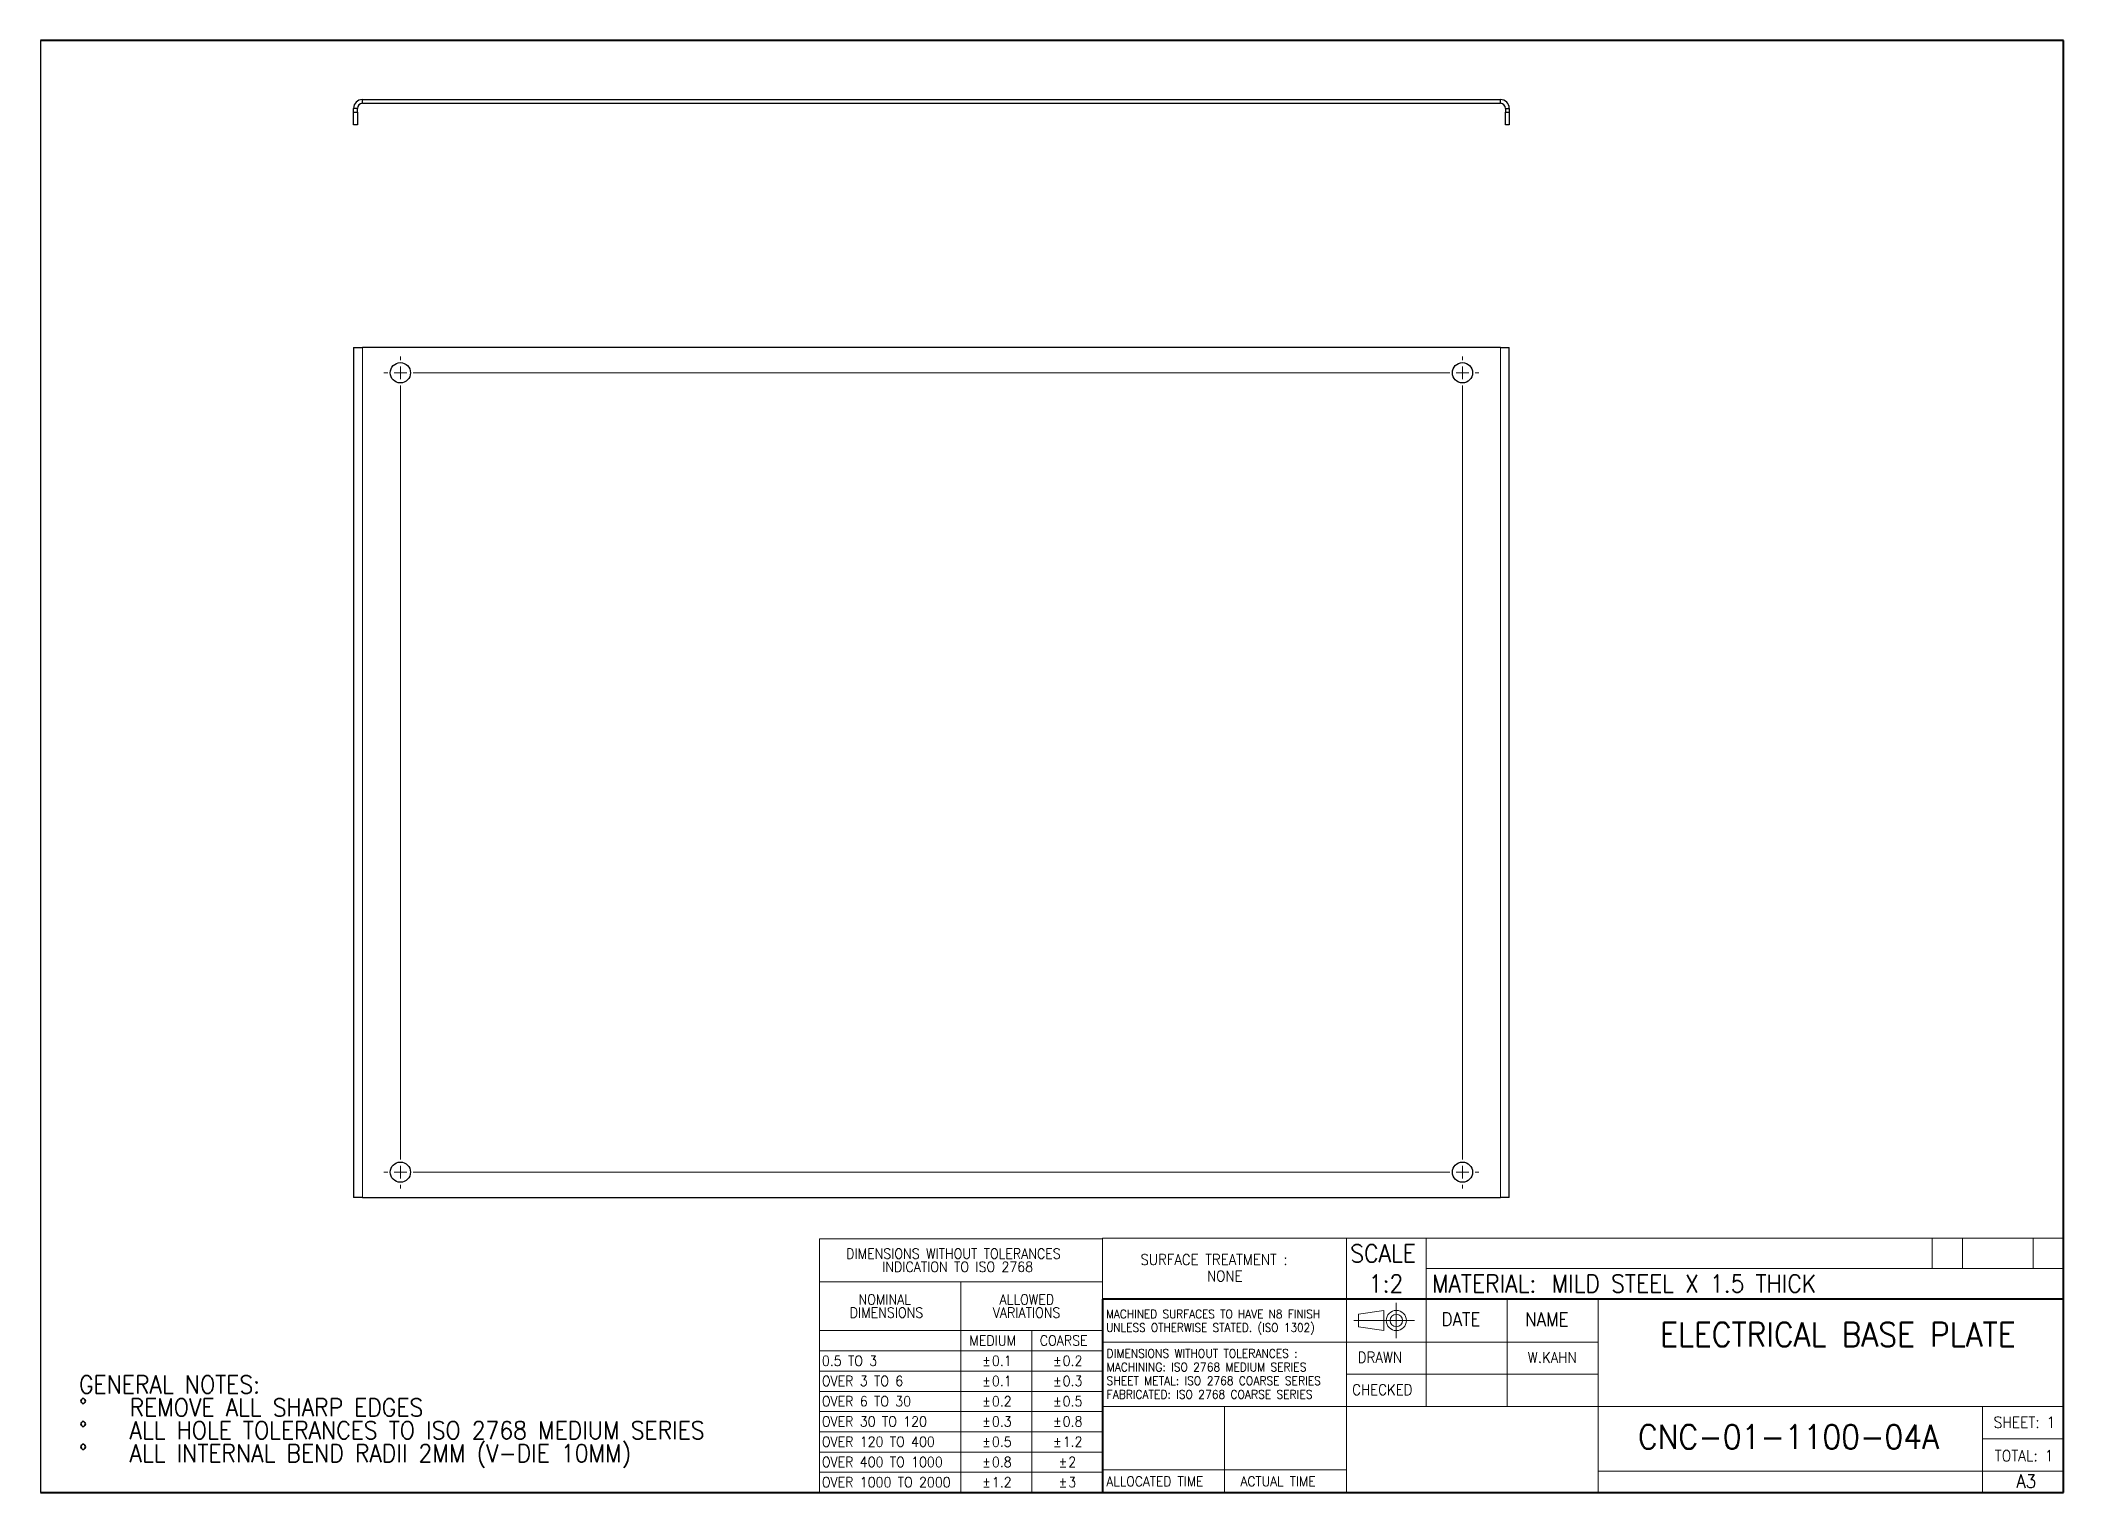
# Model space of a CAD drawing. Header units: millimetres. Extents: x 15 to 1014, y -55 to 292.
# Drawn here: x 15 to 415, y 5 to 292 of the extents above; entities that cross this region are included whole.
import ezdxf

# ---------------------------------------------------------------- set-up
doc = ezdxf.new("R2010")
doc.units = ezdxf.units.MM
doc.linetypes.add('CENTERX2', pattern=[101.6, 63.5, -12.7, 12.7, -12.7])
doc.layers.get('0').update_dxf_attribs({"linetype": 'CONTINUOUS', "true_color": 0xffffff})
doc.styles.add('textstyle0', font='')
doc.styles.add('textstyle1', font='')
doc.styles.add('textstyle10', font='')
doc.styles.add('textstyle11', font='')
doc.styles.add('textstyle12', font='')
doc.styles.add('textstyle13', font='')
doc.styles.add('textstyle14', font='')
doc.styles.add('textstyle15', font='')
doc.styles.add('textstyle16', font='')
doc.styles.add('textstyle17', font='')
doc.styles.add('textstyle18', font='')
doc.styles.add('textstyle19', font='')
doc.styles.add('textstyle2', font='')
doc.styles.add('textstyle20', font='')
doc.styles.add('textstyle21', font='')
doc.styles.add('textstyle22', font='')
doc.styles.add('textstyle23', font='')
doc.styles.add('textstyle24', font='')
doc.styles.add('textstyle25', font='')
doc.styles.add('textstyle26', font='')
doc.styles.add('textstyle27', font='')
doc.styles.add('textstyle28', font='')
doc.styles.add('textstyle29', font='')
doc.styles.add('textstyle3', font='')
doc.styles.add('textstyle30', font='')
doc.styles.add('textstyle31', font='')
doc.styles.add('textstyle32', font='')
doc.styles.add('textstyle33', font='')
doc.styles.add('textstyle34', font='')
doc.styles.add('textstyle35', font='')
doc.styles.add('textstyle36', font='')
doc.styles.add('textstyle37', font='')
doc.styles.add('textstyle38', font='')
doc.styles.add('textstyle39', font='')
doc.styles.add('textstyle4', font='')
doc.styles.add('textstyle40', font='')
doc.styles.add('textstyle41', font='')
doc.styles.add('textstyle42', font='')
doc.styles.add('textstyle43', font='')
doc.styles.add('textstyle44', font='')
doc.styles.add('textstyle45', font='')
doc.styles.add('textstyle46', font='')
doc.styles.add('textstyle47', font='')
doc.styles.add('textstyle48', font='')
doc.styles.add('textstyle49', font='')
doc.styles.add('textstyle5', font='')
doc.styles.add('textstyle50', font='')
doc.styles.add('textstyle51', font='')
doc.styles.add('textstyle52', font='')
doc.styles.add('textstyle53', font='')
doc.styles.add('textstyle54', font='')
doc.styles.add('textstyle55', font='')
doc.styles.add('textstyle6', font='')
doc.styles.add('textstyle67', font='')
doc.styles.add('textstyle68', font='')
doc.styles.add('textstyle69', font='')
doc.styles.add('textstyle7', font='')
doc.styles.add('textstyle70', font='')
doc.styles.add('textstyle71', font='')
doc.styles.add('textstyle72', font='')
doc.styles.add('textstyle73', font='')
doc.styles.add('textstyle74', font='')
doc.styles.add('textstyle75', font='')
doc.styles.add('textstyle76', font='')
doc.styles.add('textstyle77', font='')
doc.styles.add('textstyle78', font='')
doc.styles.add('textstyle79', font='')
doc.styles.add('textstyle8', font='')
doc.styles.add('textstyle80', font='')
doc.styles.add('textstyle81', font='')
doc.styles.add('textstyle82', font='')
doc.styles.add('textstyle83', font='')
doc.styles.add('textstyle84', font='')
doc.styles.add('textstyle9', font='')
doc.styles.get('textstyle0').set_extended_font_data('standard')
doc.styles.get('textstyle1').set_extended_font_data('standard')
doc.styles.get('textstyle10').set_extended_font_data('standard')
doc.styles.get('textstyle11').set_extended_font_data('standard')
doc.styles.get('textstyle12').set_extended_font_data('standard')
doc.styles.get('textstyle13').set_extended_font_data('standard')
doc.styles.get('textstyle14').set_extended_font_data('standard')
doc.styles.get('textstyle15').set_extended_font_data('standard')
doc.styles.get('textstyle16').set_extended_font_data('standard')
doc.styles.get('textstyle17').set_extended_font_data('standard')
doc.styles.get('textstyle18').set_extended_font_data('standard')
doc.styles.get('textstyle19').set_extended_font_data('standard')
doc.styles.get('textstyle2').set_extended_font_data('standard')
doc.styles.get('textstyle20').set_extended_font_data('standard')
doc.styles.get('textstyle21').set_extended_font_data('standard')
doc.styles.get('textstyle22').set_extended_font_data('standard')
doc.styles.get('textstyle23').set_extended_font_data('standard')
doc.styles.get('textstyle24').set_extended_font_data('standard')
doc.styles.get('textstyle25').set_extended_font_data('standard')
doc.styles.get('textstyle26').set_extended_font_data('standard')
doc.styles.get('textstyle27').set_extended_font_data('standard')
doc.styles.get('textstyle28').set_extended_font_data('standard')
doc.styles.get('textstyle29').set_extended_font_data('standard')
doc.styles.get('textstyle3').set_extended_font_data('standard')
doc.styles.get('textstyle30').set_extended_font_data('standard')
doc.styles.get('textstyle31').set_extended_font_data('standard')
doc.styles.get('textstyle32').set_extended_font_data('standard')
doc.styles.get('textstyle33').set_extended_font_data('standard')
doc.styles.get('textstyle34').set_extended_font_data('standard')
doc.styles.get('textstyle35').set_extended_font_data('standard')
doc.styles.get('textstyle36').set_extended_font_data('standard')
doc.styles.get('textstyle37').set_extended_font_data('standard')
doc.styles.get('textstyle38').set_extended_font_data('standard')
doc.styles.get('textstyle39').set_extended_font_data('standard')
doc.styles.get('textstyle4').set_extended_font_data('standard')
doc.styles.get('textstyle40').set_extended_font_data('standard')
doc.styles.get('textstyle41').set_extended_font_data('standard')
doc.styles.get('textstyle42').set_extended_font_data('standard')
doc.styles.get('textstyle43').set_extended_font_data('standard')
doc.styles.get('textstyle44').set_extended_font_data('standard')
doc.styles.get('textstyle45').set_extended_font_data('standard')
doc.styles.get('textstyle46').set_extended_font_data('standard')
doc.styles.get('textstyle47').set_extended_font_data('standard')
doc.styles.get('textstyle48').set_extended_font_data('standard')
doc.styles.get('textstyle49').set_extended_font_data('standard')
doc.styles.get('textstyle5').set_extended_font_data('standard')
doc.styles.get('textstyle50').set_extended_font_data('standard')
doc.styles.get('textstyle51').set_extended_font_data('standard')
doc.styles.get('textstyle52').set_extended_font_data('standard')
doc.styles.get('textstyle53').set_extended_font_data('standard')
doc.styles.get('textstyle54').set_extended_font_data('standard')
doc.styles.get('textstyle55').set_extended_font_data('standard')
doc.styles.get('textstyle6').set_extended_font_data('standard')
doc.styles.get('textstyle67').set_extended_font_data('standard')
doc.styles.get('textstyle68').set_extended_font_data('standard')
doc.styles.get('textstyle69').set_extended_font_data('standard')
doc.styles.get('textstyle7').set_extended_font_data('standard')
doc.styles.get('textstyle70').set_extended_font_data('standard')
doc.styles.get('textstyle71').set_extended_font_data('standard')
doc.styles.get('textstyle72').set_extended_font_data('standard')
doc.styles.get('textstyle73').set_extended_font_data('standard')
doc.styles.get('textstyle74').set_extended_font_data('standard')
doc.styles.get('textstyle75').set_extended_font_data('standard')
doc.styles.get('textstyle76').set_extended_font_data('standard')
doc.styles.get('textstyle77').set_extended_font_data('standard')
doc.styles.get('textstyle78').set_extended_font_data('standard')
doc.styles.get('textstyle79').set_extended_font_data('standard')
doc.styles.get('textstyle8').set_extended_font_data('standard')
doc.styles.get('textstyle80').set_extended_font_data('standard')
doc.styles.get('textstyle81').set_extended_font_data('standard')
doc.styles.get('textstyle82').set_extended_font_data('standard')
doc.styles.get('textstyle83').set_extended_font_data('standard')
doc.styles.get('textstyle84').set_extended_font_data('standard')
doc.styles.get('textstyle9').set_extended_font_data('standard')

msp = doc.modelspace()

# ---------------------------------------------------------------- texts
at = {"color": 7, "linetype": 'CONTINUOUS', "lineweight": 0, "true_color": 0xffffff}
for s, insert, char_height, attachment_point, style in [('SURFACE TREATMENT :', (232.49, 52.1), 2.1167, 1, 'textstyle84'), ('SCALE', (273.97, 54.02), 3.5, 1, 'textstyle71'), ('NONE', (249.16, 48.83), 2.117, 2, 'textstyle81'), ('1:2', (281.04, 48.04), 3.5, 2, 'textstyle78'), ('MATERIAL:', (290.12, 48.06), 3.5, 1, 'textstyle83'), ('MILD STEEL X 1.5 THICK', (313.78, 48.05), 3.5, 1, 'textstyle77'), ('DATE', (292.02, 40.57), 2.646, 1, 'textstyle67'), ('NAME', (308.54, 40.55), 2.646, 1, 'textstyle68'), ('ELECTRICAL BASE PLATE', (370.38, 38.61), 4.7625, 2, 'textstyle73'), ('DRAWN', (275.46, 32.78), 2.117, 1, 'textstyle69'), ('W.KAHN', (313.91, 32.76), 2.117, 2, 'textstyle76'), ('CHECKED', (274.36, 26.37), 2.117, 1, 'textstyle70'), ('CNC-01-1100-04A', (360.63, 18.38), 4.7625, 2, 'textstyle72'), ('SHEET: 1', (407.28, 19.98), 2.2, 2, 'textstyle74'), ('TOTAL: 1', (407.2, 13.37), 2.2, 2, 'textstyle82'), ('ALLOCATED TIME', (225.74, 8.18), 1.95, 1, 'textstyle79'), ('ACTUAL TIME', (252.27, 8.19), 1.95, 1, 'textstyle80'), ('A3', (407.62, 8.59), 2.646, 2, 'textstyle75')]:
    msp.add_mtext(s, dxfattribs=dict(at, insert=insert, char_height=char_height, attachment_point=attachment_point, style=style))

# ---------------------------------------------------------------- blocks, each defined once
blk = doc.blocks.new('SW_NOTE_0')
at = {"color": 0, "linetype": 'CONTINUOUS', "lineweight": 0, "char_height": 3.5, "attachment_point": 1}
for s, insert, style in [('GENERAL NOTES:', (0, 4.51), 'textstyle0'), ('%%d', (0, -0.01), 'textstyle2'), ('REMOVE ALL SHARP EDGES', (10, -0.01), 'textstyle1'), ('%%d', (0, -4.54), 'textstyle4'), ('ALL HOLE TOLERANCES TO ISO 2768 MEDIUM SERIES', (10, -4.54), 'textstyle3'), ('%%d', (0, -9.07), 'textstyle6'), ('ALL INTERNAL BEND RADII 2MM (V-DIE 10MM)', (10, -9.07), 'textstyle5')]:
    blk.add_mtext(s, dxfattribs=dict(at, insert=insert, style=style))
blk = doc.blocks.new('SW_NOTE_1')
at = {"color": 0, "linetype": 'CONTINUOUS', "lineweight": 0, "char_height": 1.7, "attachment_point": 1}
for s, insert, style in [('DIMENSIONS WITHOUT TOLERANCES :', (0, 2.19), 'textstyle7'), ('SHEET METAL: ISO 2768 COARSE SERIES', (0, -3.21), 'textstyle9'), ('MACHINING: ISO 2768 MEDIUM SERIES', (0, -0.51), 'textstyle8'), ('FABRICATED: ISO 2768 COARSE SERIES', (0, -5.91), 'textstyle10')]:
    blk.add_mtext(s, dxfattribs=dict(at, insert=insert, style=style))
blk = doc.blocks.new('SW_NOTE_2')
at = {"color": 0, "linetype": 'CONTINUOUS', "lineweight": 0, "char_height": 1.67, "attachment_point": 1}
for s, insert, style in [('MACHINED SURFACES TO HAVE N8 FINISH', (0, 2.15), 'textstyle11'), ('UNLESS OTHERWISE STATED. (ISO 1302)', (0, -0.52), 'textstyle12')]:
    blk.add_mtext(s, dxfattribs=dict(at, insert=insert, style=style))
blk = doc.blocks.new('SW_TABLEANNOTATION_0')
at = {"color": 0, "linetype": 'CONTINUOUS', "lineweight": 0}
for p, q in [((0, 0), (0, -50.13)), ((56, 0), (0, 0)), ((56, -50.13), (56, 0)), ((0, -8.5), (56, -8.5)), ((28, -8.5), (28, -50.13)), ((0, -18.12), (56, -18.12)), ((42, -18.12), (42, -50.13)), ((0, -22.13), (56, -22.13)), ((0, -26.13), (56, -26.13)), ((0, -30.13), (56, -30.13)), ((0, -34.12), (56, -34.12)), ((0, -38.13), (56, -38.13)), ((0, -42.13), (56, -42.13)), ((0, -46.13), (56, -46.13)), ((0, -50.13), (56, -50.13))]:
    blk.add_line(p, q, dxfattribs=at)
at = {"color": 0, "linetype": 'CONTINUOUS', "lineweight": 0, "char_height": 2, "attachment_point": 1}
for s, insert, style in [('DIMENSIONS WITHOUT TOLERANCES', (5.31, -1.92), 'textstyle13'), ('INDICATION TO ISO 2768', (12.42, -4.51), 'textstyle14'), ('NOMINAL', (7.74, -10.99), 'textstyle15'), ('ALLOWED', (35.64, -10.99), 'textstyle17'), ('DIMENSIONS', (6.01, -13.57), 'textstyle16'), ('VARIATIONS', (34.3, -13.57), 'textstyle18'), ('MEDIUM', (29.67, -19.09), 'textstyle19'), ('COARSE', (43.58, -19.09), 'textstyle20'), ('0.5 TO 3', (0.5, -23.09), 'textstyle21'), ('%%p', (32.2, -23.09), 'textstyle22'), ('0.1', (34.11, -23.09), 'textstyle23'), ('%%p', (46.2, -23.09), 'textstyle24'), ('0.2', (48.11, -23.09), 'textstyle25'), ('OVER 3 TO 6', (0.5, -27.09), 'textstyle26'), ('%%p', (32.2, -27.09), 'textstyle27'), ('0.1', (34.11, -27.09), 'textstyle28'), ('%%p', (46.2, -27.09), 'textstyle29'), ('0.3', (48.11, -27.09), 'textstyle30'), ('OVER 6 TO 30', (0.5, -31.09), 'textstyle31'), ('%%p', (32.2, -31.09), 'textstyle32'), ('0.2', (34.11, -31.09), 'textstyle33'), ('%%p', (46.2, -31.09), 'textstyle34'), ('0.5', (48.11, -31.09), 'textstyle35'), ('OVER 30 TO 120', (0.5, -35.09), 'textstyle36'), ('%%p', (32.2, -35.09), 'textstyle37'), ('0.3', (34.11, -35.09), 'textstyle38'), ('%%p', (46.2, -35.09), 'textstyle39'), ('0.8', (48.11, -35.09), 'textstyle40'), ('OVER 120 TO 400', (0.5, -39.09), 'textstyle41'), ('%%p', (32.2, -39.09), 'textstyle42'), ('0.5', (34.11, -39.09), 'textstyle43'), ('%%p', (46.2, -39.09), 'textstyle44'), ('1.2', (48.11, -39.09), 'textstyle45'), ('OVER 400 TO 1000', (0.5, -43.09), 'textstyle46'), ('%%p', (32.2, -43.09), 'textstyle47'), ('0.8', (34.11, -43.09), 'textstyle48'), ('%%p', (47.31, -43.09), 'textstyle49'), ('2', (49.21, -43.09), 'textstyle50'), ('OVER 1000 TO 2000', (0.5, -47.09), 'textstyle51'), ('%%p', (32.2, -47.09), 'textstyle52'), ('1.2', (34.11, -47.09), 'textstyle53'), ('%%p', (47.31, -47.09), 'textstyle54'), ('3', (49.21, -47.09), 'textstyle55')]:
    blk.add_mtext(s, dxfattribs=dict(at, insert=insert, style=style))
blk = doc.blocks.new('SW_CENTERMARKSYMBOL_0')
at = {"color": 0, "linetype": 'CONTINUOUS', "lineweight": 0}
for p, q in [((-2.5, 0), (-3.25, 0)), ((0, 0), (-1.25, 0)), ((0, 2.5), (0, 3.25)), ((0, 0), (0, 1.25)), ((0, 0), (0, -1.25)), ((0, 0), (1.25, 0)), ((2.5, 0), (3.25, 0)), ((0, -2.5), (0, -3.25))]:
    blk.add_line(p, q, dxfattribs=at)
blk = doc.blocks.new('SW_CENTERMARKSYMBOL_1')
at = {"color": 0, "linetype": 'CONTINUOUS', "lineweight": 0}
for p, q in [((-2.5, 0), (-3.25, 0)), ((0, 0), (-1.25, 0)), ((0, 2.5), (0, 3.25)), ((0, 0), (0, 1.25)), ((0, 0), (0, -1.25)), ((0, 0), (1.25, 0)), ((2.5, 0), (3.25, 0)), ((0, -2.5), (0, -3.25))]:
    blk.add_line(p, q, dxfattribs=at)
blk = doc.blocks.new('SW_CENTERMARKSYMBOL_2')
at = {"color": 0, "linetype": 'CONTINUOUS', "lineweight": 0}
for p, q in [((-2.5, 0), (-3.25, 0)), ((0, 0), (-1.25, 0)), ((0, 2.5), (0, 3.25)), ((0, 0), (0, 1.25)), ((0, 0), (0, -1.25)), ((0, 0), (1.25, 0)), ((2.5, 0), (3.25, 0)), ((0, -2.5), (0, -3.25))]:
    blk.add_line(p, q, dxfattribs=at)
blk = doc.blocks.new('SW_CENTERMARKSYMBOL_3')
at = {"color": 0, "linetype": 'CONTINUOUS', "lineweight": 0}
for p, q in [((-2.5, 0), (-3.25, 0)), ((0, 0), (-1.25, 0)), ((0, 2.5), (0, 3.25)), ((0, 0), (0, 1.25)), ((0, 0), (0, -1.25)), ((0, 0), (1.25, 0)), ((2.5, 0), (3.25, 0)), ((0, -2.5), (0, -3.25))]:
    blk.add_line(p, q, dxfattribs=at)
blk = doc.blocks.new('SW_CENTERMARKSYMBOL_4')
at = {"color": 0, "linetype": 'CONTINUOUS', "lineweight": 0}
for p, q in [((-2.5, 0), (-3.25, 0)), ((0, 0), (-1.25, 0)), ((0, 2.5), (0, 3.25)), ((0, 0), (0, 1.25)), ((0, 0), (0, -1.25)), ((0, 0), (1.25, 0)), ((2.5, 0), (207.5, 0)), ((210, 0), (208.75, 0)), ((210, 2.5), (210, 3.25)), ((210, 0), (210, 1.25)), ((210, 0), (210, -1.25)), ((210, 0), (211.25, 0)), ((212.5, 0), (213.25, 0)), ((0, -155.5), (0, -2.5)), ((210, -155.5), (210, -2.5)), ((-2.5, -158), (-3.25, -158)), ((0, -158), (-1.25, -158)), ((0, -158), (0, -156.75)), ((0, -158), (0, -159.25)), ((0, -158), (1.25, -158)), ((2.5, -158), (207.5, -158)), ((210, -158), (208.75, -158)), ((210, -158), (210, -156.75)), ((210, -158), (210, -159.25)), ((210, -158), (211.25, -158)), ((212.5, -158), (213.25, -158)), ((0, -160.5), (0, -161.25)), ((210, -160.5), (210, -161.25))]:
    blk.add_line(p, q, dxfattribs=at)

# ---------------------------------------------------------------- linework, layer by layer
at = {"color": 7, "linetype": 'CONTINUOUS', "lineweight": 40, "true_color": 0xffffff}
for p, q in [((415, 292), (15, 292)), ((415, 5), (415, 292)), ((415, 43.25), (225, 43.25)), ((225, 43.25), (225, 5)), ((15, 5), (415, 5))]:
    msp.add_line(p, q, dxfattribs=at)
at = {"color": 7, "linetype": 'CONTINUOUS', "lineweight": 30, "true_color": 0xffffff}
for p, q in [((15, 292), (15, 5)), ((78.66, 279.58), (78.66, 280.33)), ((78.66, 280.33), (303.66, 280.33)), ((303.66, 279.58), (303.66, 280.33)), ((77.66, 278.58), (76.91, 278.58)), ((76.91, 277.83), (76.91, 278.58)), ((76.91, 277.83), (77.66, 277.83)), ((76.91, 275.33), (76.91, 277.83)), ((77.66, 277.83), (77.66, 278.58)), ((77.66, 277.83), (77.66, 275.33)), ((78.66, 279.58), (303.66, 279.58)), ((304.66, 278.58), (305.41, 278.58)), ((304.66, 278.58), (304.66, 277.83)), ((304.66, 277.83), (305.41, 277.83)), ((304.66, 275.33), (304.66, 277.83)), ((305.41, 278.58), (305.41, 277.83)), ((305.41, 277.83), (305.41, 275.33)), ((77.66, 275.33), (76.91, 275.33)), ((305.41, 275.33), (304.66, 275.33)), ((76.91, 231.32), (76.91, 63.32)), ((76.91, 231.32), (78.66, 231.32)), ((303.66, 231.32), (78.66, 231.32)), ((303.66, 231.32), (305.41, 231.32)), ((305.41, 63.32), (305.41, 231.32)), ((78.66, 63.32), (76.91, 63.32)), ((78.66, 63.32), (303.66, 63.32)), ((305.41, 63.32), (303.66, 63.32))]:
    msp.add_line(p, q, dxfattribs=at)
at = {"color": 8, "linetype": 'CONTINUOUS', "lineweight": 0, "true_color": 0x808080}
for p, q in [((78.66, 231.32), (78.66, 63.32)), ((303.66, 63.32), (303.66, 231.32))]:
    msp.add_line(p, q, dxfattribs=at)
at = {"color": 7, "linetype": 'CONTINUOUS', "lineweight": 0, "true_color": 0xffffff}
for p, q in [((273.2, 55.25), (225, 55.25)), ((225, 55.25), (225, 43.25)), ((273.2, 43.25), (273.2, 55.25)), ((273.2, 55.25), (322, 55.25)), ((289, 55.25), (289, 43.25)), ((322, 55.25), (415, 55.25)), ((389, 55.25), (389, 49.25)), ((395, 55.25), (395, 49.25)), ((409, 55.25), (409, 49.25)), ((289, 49.25), (415, 49.25)), ((225, 43.25), (225, 5)), ((273.2, 43.25), (273.2, 5)), ((275.58, 40.25), (280.58, 41)), ((275.58, 40.25), (275.58, 37.75)), ((280.58, 41), (280.58, 37)), ((289, 43.25), (289, 22)), ((305, 22), (305, 43.25)), ((323, 5), (323, 43.25)), ((275.58, 37.75), (280.58, 37)), ((273.2, 34.75), (225, 34.75)), ((323, 34.75), (273.2, 34.75)), ((323, 28.37), (273.2, 28.37)), ((273.2, 22), (225, 22)), ((249.1, 22), (249.1, 5)), ((323, 22), (273.2, 22)), ((415, 22), (323, 22)), ((399, 5), (399, 22)), ((399, 15.62), (415, 15.62)), ((225, 9.5), (273.2, 9.5)), ((415, 9.25), (323, 9.25))]:
    msp.add_line(p, q, dxfattribs=at)
at = {"color": 7, "linetype": 'CENTERX2', "lineweight": 0, "true_color": 0xffffff}
for p, q in [((283.08, 35.5), (283.08, 42.5)), ((274.65, 39), (286.66, 39))]:
    msp.add_line(p, q, dxfattribs=at)
at = {"color": 7, "linetype": 'CONTINUOUS', "lineweight": 30, "true_color": 0xffffff}
for centre in [(86.16, 226.32), (296.16, 226.32), (86.16, 68.32), (296.16, 68.32)]:
    msp.add_circle(centre, 2, dxfattribs=at)
at = {"color": 7, "linetype": 'CONTINUOUS', "lineweight": 0, "true_color": 0xffffff}
for radius in [2, 1.25]:
    msp.add_circle((283.08, 39), radius, dxfattribs=at)
at = {"color": 7, "linetype": 'CONTINUOUS', "lineweight": 30, "true_color": 0xffffff}
for centre, radius, start, end in [((78.66, 278.58), 1.75, 90, 180), ((303.66, 278.58), 1.75, 0, 90), ((78.66, 278.58), 1, 90, 180), ((303.66, 278.58), 1, 0, 90)]:
    msp.add_arc(centre, radius, start, end, dxfattribs=at)

# ---------------------------------------------------------------- block references
at = {"color": 7, "linetype": 'CONTINUOUS', "lineweight": 0, "true_color": 0xffffff}
for name, p in [('SW_CENTERMARKSYMBOL_3', (86.16, 226.32)), ('SW_CENTERMARKSYMBOL_4', (86.16, 226.32)), ('SW_CENTERMARKSYMBOL_0', (296.16, 226.32)), ('SW_CENTERMARKSYMBOL_2', (86.16, 68.32)), ('SW_CENTERMARKSYMBOL_1', (296.16, 68.32)), ('SW_TABLEANNOTATION_0', (169, 55.13)), ('SW_NOTE_2', (225.69, 38.97)), ('SW_NOTE_1', (225.8, 31.15)), ('SW_NOTE_0', (22.62, 23.59))]:
    msp.add_blockref(name, p, dxfattribs=at)

msp.set_redraw_order([(e.dxf.handle, doc.entitydb.next_handle()) for e in msp.query("TEXT MTEXT ATTDEF DIMENSION ARC_DIMENSION")])  # texts and dimensions are drawn at this point

doc.saveas('drawing.dxf')
